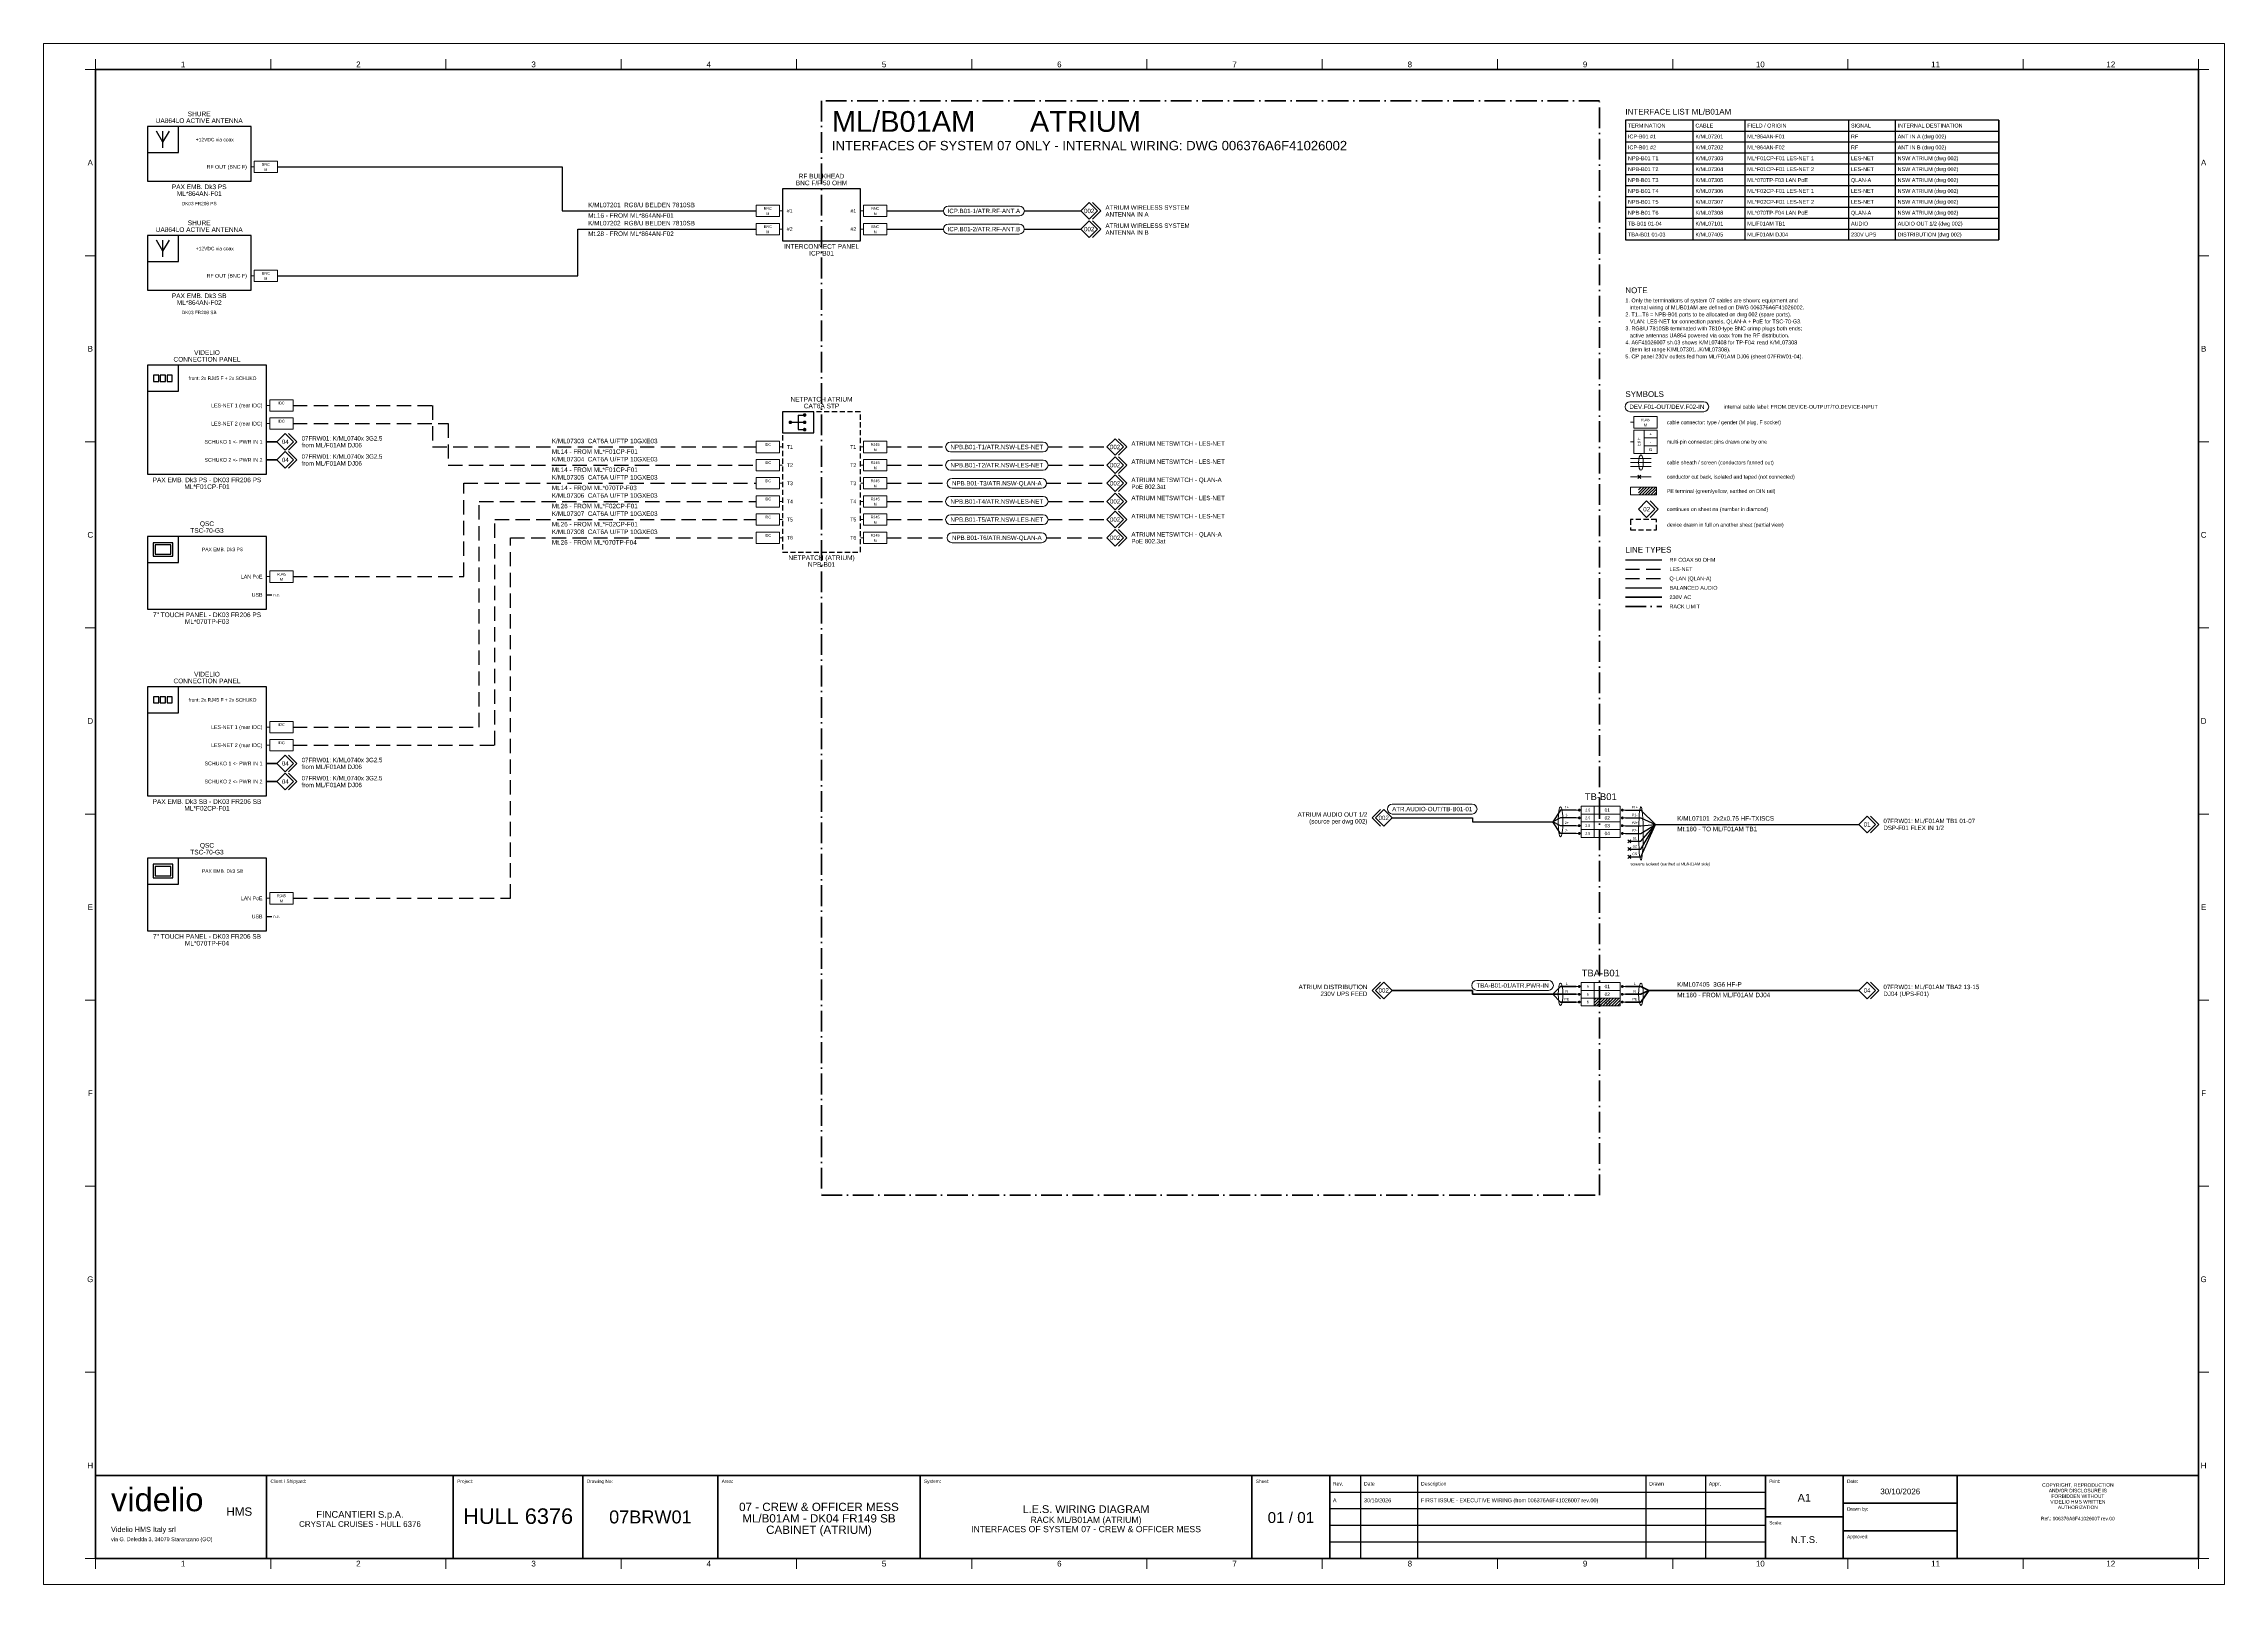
# Model space of a CAD drawing. Header units: millimetres. Extents: x 0 to 841, y 0 to 594.
import ezdxf
from ezdxf.enums import TextEntityAlignment as Align

# ---------------------------------------------------------------- set-up
doc = ezdxf.new("R2010")
doc.units = ezdxf.units.MM
for name, pattern in [('AV_DASHDOT', [12, 8, -2, 0, -2]), ('AV_DASHED', [8, 5.5, -2.5]), ('AV_HIDDEN', [3, 2, -1])]:
    doc.linetypes.add(name, pattern=pattern)
for name, color, linetype, lineweight in [('AV-CONN', 7, 'Continuous', 18), ('AV-LABEL', 7, 'Continuous', 18), ('AV-NOTE', 7, 'Continuous', 18), ('AV-TB', 7, 'Continuous', 18), ('AV-TEXT', 7, 'Continuous', 18), ('AV-TEXT-DEV', 7, 'Continuous', 18), ('W-AUDIO', 7, 'Continuous', 25)]:
    doc.layers.add(name, color=color, linetype=linetype, lineweight=lineweight)
for name, color, linetype, lineweight, true_color in [('AV-DEVICE', 7, 'Continuous', 25, 0x4682ff), ('AV-DEVICE-REF', 7, 'AV_HIDDEN', 25, 0x4682ff), ('AV-FRAME', 7, 'Continuous', 70, 0x7800ff), ('AV-RACK', 7, 'AV_DASHDOT', 50, 0xff00ff), ('AV-SYM', 7, 'Continuous', 25, 0x4682ff), ('AV-TITLE', 7, 'Continuous', 25, 0x7800ff), ('AV-XREF', 7, 'Continuous', 18, 0x00af00), ('AV-ZONE', 7, 'Continuous', 18, 0x7800ff), ('W-LESNET', 7, 'AV_DASHED', 25, 0x00a0eb), ('W-POWER', 7, 'Continuous', 35, 0xeb8c00), ('W-QLAN', 7, 'AV_DASHED', 25, 0x6ebe00), ('W-RF', 7, 'Continuous', 25, 0x0000ff)]:
    doc.layers.add(name, color=color, linetype=linetype, lineweight=lineweight, true_color=true_color)
doc.styles.add('AV', font='arial.ttf')

msp = doc.modelspace()

# ---------------------------------------------------------------- hatches: boundary and pattern name
at = {"layer": 'AV-TB', "true_color": 0x009600}
h = msp.add_hatch(dxfattribs=at)
h.set_pattern_fill('ANSI31', scale=0.25)
h.paths.add_polyline_path([(615, 420), (622, 420), (622, 423), (615, 423)])
h = msp.add_hatch(dxfattribs=at)
h.set_pattern_fill('ANSI31', scale=0.25)
h.paths.add_polyline_path([(598, 223), (608, 223), (608, 226), (598, 226)])

# ---------------------------------------------------------------- linework, layer by layer
at = {"layer": 'AV-CONN'}
for p, q in [((80, 546.5), (81.2, 546.5)), ((285, 529.5), (283.8, 529.5)), ((285, 522.5), (283.8, 522.5)), ((315, 529.5), (316.2, 529.5)), ((315, 522.5), (316.2, 522.5)), ((80, 504.5), (81.2, 504.5)), ((86, 454.5), (87.2, 454.5)), ((86, 447.5), (87.2, 447.5)), ((612, 448), (613.2, 448)), ((285, 438.5), (283.8, 438.5)), ((315, 438.5), (316.2, 438.5)), ((612, 440.5), (613.2, 440.5)), ((285, 431.5), (283.8, 431.5)), ((315, 431.5), (316.2, 431.5)), ((612, 434), (620, 434)), ((612, 432.5), (620, 432.5)), ((612, 431), (620, 431)), ((285, 424.5), (283.8, 424.5)), ((315, 424.5), (316.2, 424.5)), ((612, 427), (620, 427)), ((614.8, 426.4), (616, 427.6)), ((614.8, 427.6), (616, 426.4)), ((285, 417.5), (283.8, 417.5)), ((315, 417.5), (316.2, 417.5)), ((285, 410.5), (283.8, 410.5)), ((315, 410.5), (316.2, 410.5)), ((285, 403.5), (283.8, 403.5)), ((315, 403.5), (316.2, 403.5)), ((86, 388.5), (87.2, 388.5)), ((86, 330.5), (87.2, 330.5)), ((86, 323.5), (87.2, 323.5)), ((86, 264.5), (87.2, 264.5))]:
    msp.add_line(p, q, dxfattribs=at)
for points in [[(81.2, 544.3), (90.2, 544.3), (90.2, 548.7), (81.2, 548.7)], [(274.8, 527.3), (283.8, 527.3), (283.8, 531.7), (274.8, 531.7)], [(316.2, 527.3), (325.2, 527.3), (325.2, 531.7), (316.2, 531.7)], [(274.8, 520.3), (283.8, 520.3), (283.8, 524.7), (274.8, 524.7)], [(316.2, 520.3), (325.2, 520.3), (325.2, 524.7), (316.2, 524.7)], [(81.2, 502.3), (90.2, 502.3), (90.2, 506.7), (81.2, 506.7)], [(87.2, 452.3), (96.2, 452.3), (96.2, 456.7), (87.2, 456.7)], [(87.2, 445.3), (96.2, 445.3), (96.2, 449.7), (87.2, 449.7)], [(613.2, 445.8), (622.2, 445.8), (622.2, 450.2), (613.2, 450.2)], [(274.8, 436.3), (283.8, 436.3), (283.8, 440.7), (274.8, 440.7)], [(316.2, 436.3), (325.2, 436.3), (325.2, 440.7), (316.2, 440.7)], [(613.2, 436), (617.2, 436), (617.2, 445), (613.2, 445)], [(617.2, 442), (622.2, 442), (622.2, 445), (617.2, 445)], [(617.2, 439), (622.2, 439), (622.2, 442), (617.2, 442)], [(617.2, 436), (622.2, 436), (622.2, 439), (617.2, 439)], [(274.8, 429.3), (283.8, 429.3), (283.8, 433.7), (274.8, 433.7)], [(316.2, 429.3), (325.2, 429.3), (325.2, 433.7), (316.2, 433.7)], [(274.8, 422.3), (283.8, 422.3), (283.8, 426.7), (274.8, 426.7)], [(316.2, 422.3), (325.2, 422.3), (325.2, 426.7), (316.2, 426.7)], [(274.8, 415.3), (283.8, 415.3), (283.8, 419.7), (274.8, 419.7)], [(274.8, 408.3), (283.8, 408.3), (283.8, 412.7), (274.8, 412.7)], [(316.2, 415.3), (325.2, 415.3), (325.2, 419.7), (316.2, 419.7)], [(316.2, 408.3), (325.2, 408.3), (325.2, 412.7), (316.2, 412.7)], [(274.8, 401.3), (283.8, 401.3), (283.8, 405.7), (274.8, 405.7)], [(316.2, 401.3), (325.2, 401.3), (325.2, 405.7), (316.2, 405.7)], [(87.2, 386.3), (96.2, 386.3), (96.2, 390.7), (87.2, 390.7)], [(87.2, 328.3), (96.2, 328.3), (96.2, 332.7), (87.2, 332.7)], [(87.2, 321.3), (96.2, 321.3), (96.2, 325.7), (87.2, 325.7)], [(87.2, 262.3), (96.2, 262.3), (96.2, 266.7), (87.2, 266.7)]]:
    msp.add_lwpolyline(points, close=True, dxfattribs=at)
for centre, major_axis, ratio in [((616, 432.5), (0, 3), 0.3), ((585, 294), (0, 5.8), 0.155172), ((616, 289.5), (0, 10.3), 0.087379), ((585, 227.5), (0, 4.3), 0.209302), ((616, 227.5), (0, 4.3), 0.209302)]:
    msp.add_ellipse(centre, major_axis=major_axis, ratio=ratio, dxfattribs=at)
at = {"layer": 'AV-DEVICE'}
for p, q in [((86, 440.5), (88, 440.5)), ((86, 433.5), (88, 433.5)), ((86, 381.5), (88, 381.5)), ((86, 316.5), (88, 316.5)), ((86, 309.5), (88, 309.5)), ((86, 257.5), (88, 257.5))]:
    msp.add_line(p, q, dxfattribs=at)
for points in [[(40, 541), (80, 541), (80, 562), (40, 562)], [(40, 552), (52, 552), (52, 562), (40, 562)], [(285, 518), (315, 518), (315, 538), (285, 538)], [(40, 499), (80, 499), (80, 520), (40, 520)], [(40, 510), (52, 510), (52, 520), (40, 520)], [(40, 428), (86, 428), (86, 470), (40, 470)], [(40, 460), (52, 460), (52, 470), (40, 470)], [(285, 444), (297, 444), (297, 452), (285, 452)], [(40, 376), (86, 376), (86, 404), (40, 404)], [(40, 394), (52, 394), (52, 404), (40, 404)], [(40, 304), (86, 304), (86, 346), (40, 346)], [(40, 336), (52, 336), (52, 346), (40, 346)], [(40, 252), (86, 252), (86, 280), (40, 280)], [(40, 270), (52, 270), (52, 280), (40, 280)]]:
    msp.add_lwpolyline(points, close=True, dxfattribs=at)
at = {"layer": 'AV-DEVICE-REF'}
for points in [[(285, 398), (315, 398), (315, 452), (285, 452)], [(612, 406.5), (622, 406.5), (622, 410.5), (612, 410.5)]]:
    msp.add_lwpolyline(points, close=True, dxfattribs=at)
at = {"layer": 'AV-FRAME'}
for points in [[(20, 10), (831, 10), (831, 584), (20, 584)], [(20, 10), (831, 10), (831, 42), (20, 42)]]:
    msp.add_lwpolyline(points, close=True, dxfattribs=at)
at = {"layer": 'AV-LABEL'}
for points in [[(348.89, 527.6), (376.31, 527.6, 1), (376.31, 531.4), (348.89, 531.4, 1)], [(348.95, 520.6), (376.25, 520.6, 1), (376.25, 524.4), (348.95, 524.4, 1)], [(611.77, 452.1), (640.23, 452.1, 1), (640.23, 455.9), (611.77, 455.9, 1)], [(349.76, 436.6), (385.44, 436.6, 1), (385.44, 440.4), (349.76, 440.4, 1)], [(349.76, 429.6), (385.44, 429.6, 1), (385.44, 433.4), (349.76, 433.4, 1)], [(350.33, 422.6), (384.87, 422.6, 1), (384.87, 426.4), (350.33, 426.4, 1)], [(349.76, 415.6), (385.44, 415.6, 1), (385.44, 419.4), (349.76, 419.4, 1)], [(349.76, 408.6), (385.44, 408.6, 1), (385.44, 412.4), (349.76, 412.4, 1)], [(350.33, 401.6), (384.87, 401.6, 1), (384.87, 405.4), (350.33, 405.4, 1)], [(520.11, 297), (550.89, 297, 1), (550.89, 300.8), (520.11, 300.8, 1)], [(552.67, 229), (580.33, 229, 1), (580.33, 232.8), (552.67, 232.8, 1)]]:
    msp.add_lwpolyline(points, format="xyb", close=True, dxfattribs=at)
at = {"layer": 'AV-RACK'}
msp.add_line((610, 377), (624, 377), dxfattribs=at)
msp.add_lwpolyline([(300, 150), (600, 150), (600, 572), (300, 572)], close=True, dxfattribs=at)
at = {"layer": 'AV-SYM'}
for p, q in [((46, 556), (43.5, 560.2)), ((46, 553.8), (46, 560.2)), ((46, 556), (48.5, 560.2)), ((46, 514), (43.5, 518.2)), ((46, 511.8), (46, 518.2)), ((46, 514), (48.5, 518.2)), ((288, 448), (291, 448)), ((291, 450.8), (291, 445.2)), ((291, 450.8), (293.5, 450.8)), ((291, 448), (293.5, 448)), ((291, 445.2), (293.5, 445.2))]:
    msp.add_line(p, q, dxfattribs=at)
for points in [[(42.4, 463.8), (44.4, 463.8), (44.4, 466.2), (42.4, 466.2)], [(45, 463.8), (47, 463.8), (47, 466.2), (45, 466.2)], [(47.6, 463.8), (49.6, 463.8), (49.6, 466.2), (47.6, 466.2)], [(42.2, 396.4), (49.8, 396.4), (49.8, 401.6), (42.2, 401.6)], [(43, 397.2), (49, 397.2), (49, 400.8), (43, 400.8)], [(42.4, 339.8), (44.4, 339.8), (44.4, 342.2), (42.4, 342.2)], [(45, 339.8), (47, 339.8), (47, 342.2), (45, 342.2)], [(47.6, 339.8), (49.6, 339.8), (49.6, 342.2), (47.6, 342.2)], [(42.2, 272.4), (49.8, 272.4), (49.8, 277.6), (42.2, 277.6)], [(43, 273.2), (49, 273.2), (49, 276.8), (43, 276.8)]]:
    msp.add_lwpolyline(points, close=True, dxfattribs=at)
at = {"layer": 'AV-SYM', "const_width": 0.7}
for points in [[(287.65, 448, 1), (288.35, 448, 1)], [(293.15, 450.8, 1), (293.85, 450.8, 1)], [(293.15, 448, 1), (293.85, 448, 1)], [(293.15, 445.2, 1), (293.85, 445.2, 1)]]:
    msp.add_lwpolyline(points, format="xyb", close=True, dxfattribs=at)
at = {"layer": 'AV-TB'}
for p, q in [((592.2, 298.5), (591, 298.5)), ((592.2, 295.5), (591, 295.5)), ((598, 297), (598, 300)), ((598, 294), (598, 297)), ((608.8, 298.5), (610, 298.5)), ((608.8, 295.5), (610, 295.5)), ((592.2, 292.5), (591, 292.5)), ((592.2, 289.5), (591, 289.5)), ((598, 291), (598, 294)), ((598, 288), (598, 291)), ((608.8, 292.5), (610, 292.5)), ((608.8, 289.5), (610, 289.5)), ((592.2, 230.5), (591, 230.5)), ((592.2, 227.5), (591, 227.5)), ((598, 229), (598, 232)), ((598, 226), (598, 229)), ((608.8, 230.5), (610, 230.5)), ((608.8, 227.5), (610, 227.5)), ((592.2, 224.5), (591, 224.5)), ((598, 223), (598, 226)), ((608.8, 224.5), (610, 224.5))]:
    msp.add_line(p, q, dxfattribs=at)
for points in [[(612, 420), (622, 420), (622, 423), (612, 423)], [(593, 297), (608, 297), (608, 300), (593, 300)], [(593, 294), (608, 294), (608, 297), (593, 297)], [(593, 291), (608, 291), (608, 294), (593, 294)], [(593, 288), (608, 288), (608, 291), (593, 291)], [(593, 229), (608, 229), (608, 232), (593, 232)], [(593, 226), (608, 226), (608, 229), (593, 229)], [(593, 223), (608, 223), (608, 226), (593, 226)]]:
    msp.add_lwpolyline(points, close=True, dxfattribs=at)
at = {"layer": 'AV-TB', "const_width": 0.55}
for points in [[(591.93, 298.5, 1), (592.48, 298.5, 1)], [(591.93, 295.5, 1), (592.48, 295.5, 1)], [(608.52, 298.5, 1), (609.07, 298.5, 1)], [(608.52, 295.5, 1), (609.07, 295.5, 1)], [(591.93, 292.5, 1), (592.48, 292.5, 1)], [(591.93, 289.5, 1), (592.48, 289.5, 1)], [(608.52, 292.5, 1), (609.07, 292.5, 1)], [(608.52, 289.5, 1), (609.07, 289.5, 1)], [(591.93, 230.5, 1), (592.48, 230.5, 1)], [(591.93, 227.5, 1), (592.48, 227.5, 1)], [(608.52, 230.5, 1), (609.07, 230.5, 1)], [(608.52, 227.5, 1), (609.07, 227.5, 1)], [(591.93, 224.5, 1), (592.48, 224.5, 1)], [(608.52, 224.5, 1), (609.07, 224.5, 1)]]:
    msp.add_lwpolyline(points, format="xyb", close=True, dxfattribs=at)
at = {"layer": 'AV-TITLE'}
for p, q in [((636, 564.5), (636, 518.3)), ((656, 564.5), (656, 518.3)), ((696, 564.5), (696, 518.3)), ((714, 564.5), (714, 518.3)), ((754, 564.5), (754, 518.3)), ((610, 560.3), (754, 560.3)), ((610, 556.1), (754, 556.1)), ((610, 551.9), (754, 551.9)), ((610, 547.7), (754, 547.7)), ((610, 543.5), (754, 543.5)), ((610, 539.3), (754, 539.3)), ((610, 535.1), (754, 535.1)), ((610, 530.9), (754, 530.9)), ((610, 526.7), (754, 526.7)), ((610, 522.5), (754, 522.5)), ((496, 35.6), (664, 35.6)), ((508, 10), (508, 42)), ((530, 10), (530, 42)), ((618, 10), (618, 42)), ((641, 10), (641, 42)), ((496, 29.2), (664, 29.2)), ((496, 22.8), (664, 22.8)), ((496, 16.4), (664, 16.4))]:
    msp.add_line(p, q, dxfattribs=at)
for points in [[(610, 518.3), (754, 518.3), (754, 564.5), (610, 564.5)], [(20, 10), (86, 10), (86, 42), (20, 42)], [(86, 10), (158, 10), (158, 42), (86, 42)], [(158, 10), (208, 10), (208, 42), (158, 42)], [(208, 10), (260, 10), (260, 42), (208, 42)], [(260, 10), (338, 10), (338, 42), (260, 42)], [(338, 10), (466, 10), (466, 42), (338, 42)], [(466, 10), (496, 10), (496, 42), (466, 42)], [(496, 10), (664, 10), (664, 42), (496, 42)], [(664, 26), (694, 26), (694, 42), (664, 42)], [(694, 31.33), (738, 31.33), (738, 42), (694, 42)], [(738, 10), (831, 10), (831, 42), (738, 42)], [(664, 10), (694, 10), (694, 26), (664, 26)], [(694, 20.67), (738, 20.67), (738, 31.33), (694, 31.33)], [(694, 10), (738, 10), (738, 20.67), (694, 20.67)]]:
    msp.add_lwpolyline(points, close=True, dxfattribs=at)
at = {"layer": 'AV-XREF'}
for points in [[(400, 529.5), (403.2, 532.7), (406.4, 529.5), (403.2, 526.3)], [(400, 522.5), (403.2, 525.7), (406.4, 522.5), (403.2, 519.3)], [(90, 440.5), (93.2, 443.7), (96.4, 440.5), (93.2, 437.3)], [(410, 438.5), (413.2, 441.7), (416.4, 438.5), (413.2, 435.3)], [(90, 433.5), (93.2, 436.7), (96.4, 433.5), (93.2, 430.3)], [(410, 431.5), (413.2, 434.7), (416.4, 431.5), (413.2, 428.3)], [(410, 424.5), (413.2, 427.7), (416.4, 424.5), (413.2, 421.3)], [(410, 417.5), (413.2, 420.7), (416.4, 417.5), (413.2, 414.3)], [(410, 410.5), (413.2, 413.7), (416.4, 410.5), (413.2, 407.3)], [(615, 414.5), (618.2, 417.7), (621.4, 414.5), (618.2, 411.3)], [(410, 403.5), (413.2, 406.7), (416.4, 403.5), (413.2, 400.3)], [(90, 316.5), (93.2, 319.7), (96.4, 316.5), (93.2, 313.3)], [(90, 309.5), (93.2, 312.7), (96.4, 309.5), (93.2, 306.3)], [(513.6, 295.5), (516.8, 298.7), (520, 295.5), (516.8, 292.3)], [(700, 293), (703.2, 296.2), (706.4, 293), (703.2, 289.8)], [(513.6, 229), (516.8, 232.2), (520, 229), (516.8, 225.8)], [(700, 229), (703.2, 232.2), (706.4, 229), (703.2, 225.8)]]:
    msp.add_lwpolyline(points, close=True, dxfattribs=at)
for points in [[(404.5, 532.7), (407.7, 529.5), (404.5, 526.3)], [(404.5, 525.7), (407.7, 522.5), (404.5, 519.3)], [(94.5, 443.7), (97.7, 440.5), (94.5, 437.3)], [(414.5, 441.7), (417.7, 438.5), (414.5, 435.3)], [(94.5, 436.7), (97.7, 433.5), (94.5, 430.3)], [(414.5, 434.7), (417.7, 431.5), (414.5, 428.3)], [(414.5, 427.7), (417.7, 424.5), (414.5, 421.3)], [(414.5, 420.7), (417.7, 417.5), (414.5, 414.3)], [(414.5, 413.7), (417.7, 410.5), (414.5, 407.3)], [(619.5, 417.7), (622.7, 414.5), (619.5, 411.3)], [(414.5, 406.7), (417.7, 403.5), (414.5, 400.3)], [(94.5, 319.7), (97.7, 316.5), (94.5, 313.3)], [(94.5, 312.7), (97.7, 309.5), (94.5, 306.3)], [(515.5, 298.7), (512.3, 295.5), (515.5, 292.3)], [(704.5, 296.2), (707.7, 293), (704.5, 289.8)], [(515.5, 232.2), (512.3, 229), (515.5, 225.8)], [(704.5, 232.2), (707.7, 229), (704.5, 225.8)]]:
    msp.add_lwpolyline(points, dxfattribs=at)
at = {"layer": 'AV-ZONE'}
for p, q in [((20, 584), (16, 584)), ((20, 584), (20, 588)), ((87.58, 584), (87.58, 588)), ((155.17, 584), (155.17, 588)), ((222.75, 584), (222.75, 588)), ((290.33, 584), (290.33, 588)), ((357.92, 584), (357.92, 588)), ((425.5, 584), (425.5, 588)), ((493.08, 584), (493.08, 588)), ((560.67, 584), (560.67, 588)), ((628.25, 584), (628.25, 588)), ((695.83, 584), (695.83, 588)), ((763.42, 584), (763.42, 588)), ((831, 584), (831, 588)), ((831, 584), (835, 584)), ((20, 512.25), (16, 512.25)), ((831, 512.25), (835, 512.25)), ((20, 440.5), (16, 440.5)), ((831, 440.5), (835, 440.5)), ((20, 368.75), (16, 368.75)), ((831, 368.75), (835, 368.75)), ((20, 297), (16, 297)), ((831, 297), (835, 297)), ((20, 225.25), (16, 225.25)), ((831, 225.25), (835, 225.25)), ((20, 153.5), (16, 153.5)), ((831, 153.5), (835, 153.5)), ((20, 81.75), (16, 81.75)), ((831, 81.75), (835, 81.75)), ((20, 10), (16, 10)), ((20, 10), (20, 6)), ((87.58, 10), (87.58, 6)), ((155.17, 10), (155.17, 6)), ((222.75, 10), (222.75, 6)), ((290.33, 10), (290.33, 6)), ((357.92, 10), (357.92, 6)), ((425.5, 10), (425.5, 6)), ((493.08, 10), (493.08, 6)), ((560.67, 10), (560.67, 6)), ((628.25, 10), (628.25, 6)), ((695.83, 10), (695.83, 6)), ((763.42, 10), (763.42, 6)), ((831, 10), (831, 6)), ((831, 10), (835, 10))]:
    msp.add_line(p, q, dxfattribs=at)
at = {"layer": 'AV-ZONE', "lineweight": 13}
msp.add_lwpolyline([(0, 0), (841, 0), (841, 594), (0, 594)], close=True, dxfattribs=at)
at = {"layer": 'W-AUDIO'}
for p, q in [((610, 384.2), (624, 384.2)), ((520, 295.5), (551, 295.5)), ((551, 295.5), (551, 294)), ((585, 298.5), (582, 294)), ((585, 295.5), (582, 294)), ((591, 298.5), (585, 298.5)), ((591, 295.5), (585, 295.5)), ((610, 298.5), (616, 298.5)), ((610, 295.5), (616, 295.5)), ((616, 298.5), (621.62, 293)), ((616, 295.5), (621.62, 293)), ((551, 294), (582, 294)), ((585, 292.5), (582, 294)), ((585, 289.5), (582, 294)), ((591, 292.5), (585, 292.5)), ((591, 289.5), (585, 289.5)), ((610, 292.5), (616, 292.5)), ((610, 289.5), (616, 289.5)), ((610.9, 285.9), (612.1, 287.1)), ((610.9, 287.1), (612.1, 285.9)), ((611.5, 286.5), (616, 286.5)), ((616, 292.5), (621.62, 293)), ((616, 289.5), (621.62, 293)), ((616, 286.5), (621.62, 293)), ((616, 283.5), (621.62, 293)), ((616, 280.5), (621.62, 293)), ((621.62, 293), (700, 293)), ((610.9, 282.9), (612.1, 284.1)), ((610.9, 284.1), (612.1, 282.9)), ((610.9, 279.9), (612.1, 281.1)), ((610.9, 281.1), (612.1, 279.9)), ((611.5, 283.5), (616, 283.5)), ((611.5, 280.5), (616, 280.5))]:
    msp.add_line(p, q, dxfattribs=at)
at = {"layer": 'W-LESNET'}
for p, q in [((96.2, 454.5), (150, 454.5)), ((150, 454.5), (150, 438.5)), ((96.2, 447.5), (156, 447.5)), ((156, 447.5), (156, 431.5)), ((150, 438.5), (274.8, 438.5)), ((325.2, 438.5), (347.86, 438.5)), ((387.34, 438.5), (410, 438.5)), ((156, 431.5), (274.8, 431.5)), ((325.2, 431.5), (347.86, 431.5)), ((387.34, 431.5), (410, 431.5)), ((168, 330.5), (168, 417.5)), ((168, 417.5), (274.8, 417.5)), ((325.2, 417.5), (347.86, 417.5)), ((387.34, 417.5), (410, 417.5)), ((174, 323.5), (174, 410.5)), ((174, 410.5), (274.8, 410.5)), ((325.2, 410.5), (347.86, 410.5)), ((387.34, 410.5), (410, 410.5)), ((610, 391.4), (624, 391.4)), ((96.2, 330.5), (168, 330.5)), ((96.2, 323.5), (174, 323.5))]:
    msp.add_line(p, q, dxfattribs=at)
at = {"layer": 'W-POWER'}
for p, q in [((86, 440.5), (90, 440.5)), ((86, 433.5), (90, 433.5)), ((610, 380.6), (624, 380.6)), ((86, 316.5), (90, 316.5)), ((86, 309.5), (90, 309.5)), ((551, 229), (520, 229)), ((551, 227.5), (551, 229)), ((582, 227.5), (551, 227.5)), ((585, 230.5), (582, 227.5)), ((585, 227.5), (582, 227.5)), ((585, 224.5), (582, 227.5)), ((591, 230.5), (585, 230.5)), ((591, 227.5), (585, 227.5)), ((610, 230.5), (616, 230.5)), ((610, 227.5), (616, 227.5)), ((616, 230.5), (619, 229)), ((616, 227.5), (619, 229)), ((616, 224.5), (619, 229)), ((619, 229), (700, 229)), ((591, 224.5), (585, 224.5)), ((610, 224.5), (616, 224.5))]:
    msp.add_line(p, q, dxfattribs=at)
at = {"layer": 'W-QLAN'}
for p, q in [((162, 388.5), (162, 424.5)), ((162, 424.5), (274.8, 424.5)), ((325.2, 424.5), (348.43, 424.5)), ((386.77, 424.5), (410, 424.5)), ((180, 264.5), (180, 403.5)), ((180, 403.5), (274.8, 403.5)), ((325.2, 403.5), (348.43, 403.5)), ((386.77, 403.5), (410, 403.5)), ((96.2, 388.5), (162, 388.5)), ((610, 387.8), (624, 387.8)), ((96.2, 264.5), (180, 264.5))]:
    msp.add_line(p, q, dxfattribs=at)
at = {"layer": 'W-RF'}
for p, q in [((90.2, 546.5), (200, 546.5)), ((200, 546.5), (200, 529.5)), ((200, 529.5), (274.8, 529.5)), ((206, 504.5), (206, 522.5)), ((206, 522.5), (274.8, 522.5)), ((325.2, 529.5), (346.99, 529.5)), ((325.2, 522.5), (347.05, 522.5)), ((378.15, 522.5), (400, 522.5)), ((378.21, 529.5), (400, 529.5)), ((90.2, 504.5), (206, 504.5)), ((610, 395), (624, 395))]:
    msp.add_line(p, q, dxfattribs=at)

# ---------------------------------------------------------------- texts
at = {"layer": 'AV-CONN', "style": 'AV'}
for s, height, p in [('BNC', 1.05, (85.7, 547.45)), ('M', 1.05, (85.7, 545.45)), ('BNC', 1.05, (279.3, 530.45)), ('BNC', 1.05, (320.7, 530.45)), ('BNC', 1.05, (279.3, 523.45)), ('M', 1.05, (279.3, 528.45)), ('M', 1.05, (279.3, 521.45)), ('BNC', 1.05, (320.7, 523.45)), ('M', 1.05, (320.7, 528.45)), ('M', 1.05, (320.7, 521.45)), ('BNC', 1.05, (85.7, 505.45)), ('M', 1.05, (85.7, 503.45)), ('IDC', 1.05, (91.7, 455.45)), ('IDC', 1.05, (91.7, 448.45)), ('RJ45', 1.05, (617.7, 448.95)), ('M', 1.05, (617.7, 446.95)), ('IDC', 1.05, (279.3, 439.45)), ('RJ45', 1.05, (320.7, 439.45)), ('M', 1.05, (320.7, 437.45)), ('G', 1.15, (619.7, 437.5)), ('+', 1.15, (619.7, 443.5)), ('-', 1.15, (619.7, 440.5)), ('IDC', 1.05, (279.3, 432.45)), ('RJ45', 1.05, (320.7, 432.45)), ('M', 1.05, (320.7, 430.45)), ('IDC', 1.05, (279.3, 425.45)), ('RJ45', 1.05, (320.7, 425.45)), ('M', 1.05, (320.7, 423.45)), ('IDC', 1.05, (279.3, 418.45)), ('RJ45', 1.05, (320.7, 418.45)), ('M', 1.05, (320.7, 416.45)), ('IDC', 1.05, (279.3, 411.45)), ('IDC', 1.05, (279.3, 404.45)), ('RJ45', 1.05, (320.7, 411.45)), ('RJ45', 1.05, (320.7, 404.45)), ('M', 1.05, (320.7, 409.45)), ('M', 1.05, (320.7, 402.45)), ('RJ45', 1.05, (91.7, 389.45)), ('M', 1.05, (91.7, 387.45)), ('IDC', 1.05, (91.7, 331.45)), ('IDC', 1.05, (91.7, 324.45)), ('RJ45', 1.05, (91.7, 265.45)), ('M', 1.05, (91.7, 263.45))]:
    msp.add_text(s, height=height, dxfattribs=at).set_placement(p, align=Align.MIDDLE_CENTER)
msp.add_text('EB F', height=1.05, rotation=90, dxfattribs=at).set_placement((615.2, 440.5), align=Align.MIDDLE_CENTER)
at = {"layer": 'AV-LABEL', "style": 'AV'}
for s, p in [('ICP.B01-1/ATR.RF-ANT.A', (362.6, 529.5)), ('ICP.B01-2/ATR.RF-ANT.B', (362.6, 522.5)), ('DEV.F01-OUT/DEV.F02-IN', (626, 454)), ('NPB.B01-T1/ATR.NSW-LES-NET', (367.6, 438.5)), ('NPB.B01-T2/ATR.NSW-LES-NET', (367.6, 431.5)), ('NPB.B01-T3/ATR.NSW-QLAN-A', (367.6, 424.5)), ('NPB.B01-T4/ATR.NSW-LES-NET', (367.6, 417.5)), ('NPB.B01-T5/ATR.NSW-LES-NET', (367.6, 410.5)), ('NPB.B01-T6/ATR.NSW-QLAN-A', (367.6, 403.5)), ('ATR.AUDIO-OUT/TB-B01-01', (535.5, 298.9)), ('TBA-B01-01/ATR.PWR-IN', (566.5, 230.9))]:
    msp.add_text(s, height=1.7, dxfattribs=at).set_placement(p, align=Align.MIDDLE_CENTER)
at = {"layer": 'AV-NOTE', "style": 'AV'}
for s, p in [('DK03 FR208 PS', (60, 533)), ('DK03 FR208 SB', (60, 491))]:
    msp.add_text(s, height=1.3, dxfattribs=at).set_placement(p, align=Align.TOP_CENTER)
for s, height, p in [('2. T1...T6 = NPB-B01 ports to be allocated on dwg 002 (spare ports).', 1.5, (610, 489.6)), ('1. Only the terminations of system 07 cables are shown; equipment and', 1.5, (610, 495)), ('   internal wiring of ML/B01AM are defined on DWG 006376A6F41026002.', 1.5, (610, 492.3)), ('4. A6F41026007 sh.03 shows K/ML07408 for TP-F04: read K/ML07308', 1.5, (610, 478.8)), ('3. RG8/U 7810SB terminated with 7810-type BNC crimp plugs both ends;', 1.5, (610, 484.2)), ('   VLAN: LES-NET for connection panels, QLAN-A + PoE for TSC-70-G3.', 1.5, (610, 486.9)), ('   active antennas UA864 powered via coax from the RF distribution.', 1.5, (610, 481.5)), ('5. CP panel 230V outlets fed from ML/F01AM DJ06 (sheet 07FRW01-04).', 1.5, (610, 473.4)), ('   (item list range K/ML07301...K/ML07308).', 1.5, (610, 476.1)), ('n.c.', 1.1, (88.6, 381.5)), ('n.c.', 1.1, (88.6, 257.5))]:
    msp.add_text(s, height=height, dxfattribs=at).set_placement(p, align=Align.MIDDLE_LEFT)
for s, p in [('1+', (587.4, 298.85)), ('1-', (587.4, 295.85)), ('P1+', (613.6, 298.85)), ('P1-', (613.6, 295.85)), ('2+', (587.4, 292.85)), ('2-', (587.4, 289.85)), ('P2+', (613.6, 292.85)), ('P2-', (613.6, 289.85)), ('S1', (613.6, 286.85)), ('CS', (613.6, 280.85)), ('S2', (613.6, 283.85)), ('N', (587.4, 227.85)), ('L', (587.4, 230.85)), ('N', (613.6, 227.85)), ('L', (613.6, 230.85)), ('PE', (587.4, 224.85)), ('PE', (613.6, 224.85))]:
    msp.add_text(s, height=0.95, dxfattribs=at).set_placement(p, align=Align.BOTTOM_CENTER)
msp.add_text('screens isolated (earthed at ML/F01AM side)', height=1.1, dxfattribs=at).set_placement((612, 278.3), align=Align.TOP_LEFT)
at = {"layer": 'AV-TB', "style": 'AV'}
for s, height, p in [('2.5', 1, (595.5, 298.5)), ('2.5', 1, (595.5, 295.5)), ('2.5', 1, (595.5, 292.5)), ('2.5', 1, (595.5, 289.5)), ('6', 1, (595.5, 230.5)), ('6', 1, (595.5, 227.5)), ('6', 1, (595.5, 224.5)), ('03', 1.3, (603, 224.5))]:
    msp.add_text(s, height=height, dxfattribs=at).set_placement(p, align=Align.MIDDLE_CENTER)
at = {"layer": 'AV-TB', "true_color": 0x000000, "style": 'AV'}
for s, p in [('01', (603, 298.5)), ('02', (603, 295.5)), ('03', (603, 292.5)), ('04', (603, 289.5)), ('01', (603, 230.5)), ('02', (603, 227.5))]:
    msp.add_text(s, height=1.3, dxfattribs=at).set_placement(p, align=Align.MIDDLE_CENTER)
at = {"layer": 'AV-TEXT', "style": 'AV'}
for s, height, p in [('INTERFACE LIST ML/B01AM', 2.2, (610, 566)), ('K/ML07201  RG8/U BELDEN 7810SB', 1.75, (210, 530.4)), ('K/ML07202  RG8/U BELDEN 7810SB', 1.75, (210, 523.4)), ('K/ML07303  CAT6A U/FTP 10GXE03', 1.75, (196, 439.4)), ('K/ML07304  CAT6A U/FTP 10GXE03', 1.75, (196, 432.4)), ('K/ML07305  CAT6A U/FTP 10GXE03', 1.75, (196, 425.4)), ('K/ML07306  CAT6A U/FTP 10GXE03', 1.75, (196, 418.4)), ('K/ML07307  CAT6A U/FTP 10GXE03', 1.75, (196, 411.4)), ('K/ML07308  CAT6A U/FTP 10GXE03', 1.75, (196, 404.4)), ('K/ML07101  2x2x0.75 HF-TXISCS', 1.75, (630, 293.9)), ('K/ML07405  3G6 HF-P', 1.75, (630, 229.9)), ('videlio', 9, (26, 25.5)), ('Videlio HMS Italy srl', 2, (26, 19.6)), ('via G. Deledda 3, 34079 Staranzano (GO)', 1.5, (26, 16.2))]:
    msp.add_text(s, height=height, dxfattribs=at).set_placement(p, align=Align.BOTTOM_LEFT)
for s, height, p in [('+12VDC via coax', 1.35, (66, 557)), ('002', 1.7, (403.2, 529.5)), ('002', 1.7, (403.2, 522.5)), ('+12VDC via coax', 1.35, (66, 515)), ('front: 2x RJ45 F + 2x SCHUKO', 1.35, (69, 465)), ('04', 1.7, (93.2, 440.5)), ('002', 1.7, (413.2, 438.5)), ('04', 1.7, (93.2, 433.5)), ('002', 1.7, (413.2, 431.5)), ('002', 1.7, (413.2, 424.5)), ('002', 1.7, (413.2, 417.5)), ('02', 1.7, (618.2, 414.5)), ('002', 1.7, (413.2, 410.5)), ('002', 1.7, (413.2, 403.5)), ('PAX EMB. Dk3 PS', 1.35, (69, 399)), ('front: 2x RJ45 F + 2x SCHUKO', 1.35, (69, 341)), ('04', 1.7, (93.2, 316.5)), ('04', 1.7, (93.2, 309.5)), ('002', 1.7, (516.8, 295.5)), ('01', 1.7, (703.2, 293)), ('PAX EMB. Dk3 SB', 1.35, (69, 275)), ('002', 1.7, (516.8, 229)), ('04', 1.7, (703.2, 229)), ('COPYRIGHT, REPRODUCTION', 1.35, (784.5, 38.33)), ('AND/OR DISCLOSURE IS', 1.35, (784.5, 36.17)), ('FORBIDDEN WITHOUT', 1.35, (784.5, 34.01)), ('Ref.: 006376A6F41026007 rev.00', 1.35, (784.5, 25.37)), ('VIDELIO HMS WRITTEN', 1.35, (784.5, 31.85)), ('AUTHORIZATION', 1.35, (784.5, 29.69))]:
    msp.add_text(s, height=height, dxfattribs=at).set_placement(p, align=Align.MIDDLE_CENTER)
at = {"layer": 'AV-TEXT', "true_color": 0x7800ff, "style": 'AV'}
for s, height, p in [('TERMINATION', 1.5, (611, 562.4)), ('CABLE', 1.5, (637, 562.4)), ('FIELD / ORIGIN', 1.5, (657, 562.4)), ('SIGNAL', 1.5, (697, 562.4)), ('INTERNAL DESTINATION', 1.5, (715, 562.4)), ('Rev.', 1.4, (497.2, 38.8)), ('Date', 1.4, (509.2, 38.8)), ('Description', 1.4, (531.2, 38.8)), ('Drawn', 1.4, (619.2, 38.8)), ('Appr.', 1.4, (642.2, 38.8))]:
    msp.add_text(s, height=height, dxfattribs=at).set_placement(p, align=Align.MIDDLE_LEFT)
at = {"layer": 'AV-TEXT', "style": 'AV'}
for s, height, p in [('ICP-B01 #1', 1.5, (611, 558.2)), ('K/ML07201', 1.5, (637, 558.2)), ('ML*864AN-F01', 1.5, (657, 558.2)), ('RF', 1.5, (697, 558.2)), ('ANT IN A (dwg 002)', 1.5, (715, 558.2)), ('NPB-B01 T1', 1.5, (611, 549.8)), ('ICP-B01 #2', 1.5, (611, 554)), ('K/ML07202', 1.5, (637, 554)), ('K/ML07303', 1.5, (637, 549.8)), ('ML*864AN-F02', 1.5, (657, 554)), ('ML*F01CP-F01 LES-NET 1', 1.5, (657, 549.8)), ('RF', 1.5, (697, 554)), ('LES-NET', 1.5, (697, 549.8)), ('ANT IN B (dwg 002)', 1.5, (715, 554)), ('NSW ATRIUM (dwg 002)', 1.5, (715, 549.8)), ('NPB-B01 T2', 1.5, (611, 545.6)), ('NPB-B01 T3', 1.5, (611, 541.4)), ('K/ML07304', 1.5, (637, 545.6)), ('K/ML07305', 1.5, (637, 541.4)), ('ML*F01CP-F01 LES-NET 2', 1.5, (657, 545.6)), ('ML*070TP-F03 LAN PoE', 1.5, (657, 541.4)), ('QLAN-A', 1.5, (697, 541.4)), ('LES-NET', 1.5, (697, 545.6)), ('NSW ATRIUM (dwg 002)', 1.5, (715, 545.6)), ('NSW ATRIUM (dwg 002)', 1.5, (715, 541.4)), ('#1', 1.45, (286.6, 529.5)), ('ATRIUM WIRELESS SYSTEM', 1.7, (409.5, 530.82)), ('NPB-B01 T4', 1.5, (611, 537.2)), ('NPB-B01 T5', 1.5, (611, 533)), ('K/ML07306', 1.5, (637, 537.2)), ('K/ML07307', 1.5, (637, 533)), ('ML*F02CP-F01 LES-NET 1', 1.5, (657, 537.2)), ('ML*F02CP-F01 LES-NET 2', 1.5, (657, 533)), ('LES-NET', 1.5, (697, 537.2)), ('LES-NET', 1.5, (697, 533)), ('NSW ATRIUM (dwg 002)', 1.5, (715, 537.2)), ('NSW ATRIUM (dwg 002)', 1.5, (715, 533)), ('#2', 1.45, (286.6, 522.5)), ('ANTENNA IN A', 1.7, (409.5, 528.18)), ('ATRIUM WIRELESS SYSTEM', 1.7, (409.5, 523.82)), ('ANTENNA IN B', 1.7, (409.5, 521.18)), ('TB-B01 01-04', 1.5, (611, 524.6)), ('NPB-B01 T6', 1.5, (611, 528.8)), ('K/ML07308', 1.5, (637, 528.8)), ('K/ML07101', 1.5, (637, 524.6)), ('ML*070TP-F04 LAN PoE', 1.5, (657, 528.8)), ('ML/F01AM TB1', 1.5, (657, 524.6)), ('AUDIO', 1.5, (697, 524.6)), ('QLAN-A', 1.5, (697, 528.8)), ('AUDIO OUT 1/2 (dwg 002)', 1.5, (715, 524.6)), ('NSW ATRIUM (dwg 002)', 1.5, (715, 528.8)), ('TBA-B01 01-03', 1.5, (611, 520.4)), ('K/ML07405', 1.5, (637, 520.4)), ('ML/F01AM DJ04', 1.5, (657, 520.4)), ('230V UPS', 1.5, (697, 520.4)), ('DISTRIBUTION (dwg 002)', 1.5, (715, 520.4)), ('internal cable label: FROM.DEVICE-OUTPUT/TO.DEVICE-INPUT', 1.45, (648, 454)), ('cable connector: type / gender (M plug, F socket)', 1.45, (626, 448)), ('from ML/F01AM DJ06', 1.7, (99.5, 439.18)), ('07FRW01: K/ML0740x 3G2.5', 1.7, (99.5, 441.82)), ('T1', 1.45, (286.6, 438.5)), ('ATRIUM NETSWITCH - LES-NET', 1.7, (419.5, 439.82)), ('multi-pin connector: pins drawn one by one', 1.45, (626, 440.5)), ('from ML/F01AM DJ06', 1.7, (99.5, 432.18)), ('07FRW01: K/ML0740x 3G2.5', 1.7, (99.5, 434.82)), ('T2', 1.45, (286.6, 431.5)), ('ATRIUM NETSWITCH - LES-NET', 1.7, (419.5, 432.82)), ('cable sheath / screen (conductors fanned out)', 1.45, (626, 432.5)), ('T3', 1.45, (286.6, 424.5)), ('ATRIUM NETSWITCH - QLAN-A', 1.7, (419.5, 425.82)), ('PoE 802.3at', 1.7, (419.5, 423.18)), ('conductor cut back, isolated and taped (not connected)', 1.45, (626, 427)), ('PE terminal (green/yellow, earthed on DIN rail)', 1.45, (626, 421.5)), ('T4', 1.45, (286.6, 417.5)), ('ATRIUM NETSWITCH - LES-NET', 1.7, (419.5, 418.82)), ('ATRIUM NETSWITCH - LES-NET', 1.7, (419.5, 411.82)), ('continues on sheet nn (number in diamond)', 1.45, (626, 414.5)), ('T5', 1.45, (286.6, 410.5)), ('T6', 1.45, (286.6, 403.5)), ('ATRIUM NETSWITCH - QLAN-A', 1.7, (419.5, 404.82)), ('device drawn in full on another sheet (partial view)', 1.45, (626, 408.5)), ('PoE 802.3at', 1.7, (419.5, 402.18)), ('RF COAX 50 OHM', 1.5, (627, 395)), ('Q-LAN (QLAN-A)', 1.5, (627, 387.8)), ('LES-NET', 1.5, (627, 391.4)), ('230V AC', 1.5, (627, 380.6)), ('BALANCED AUDIO', 1.5, (627, 384.2)), ('RACK LIMIT', 1.5, (627, 377)), ('from ML/F01AM DJ06', 1.7, (99.5, 315.18)), ('07FRW01: K/ML0740x 3G2.5', 1.7, (99.5, 317.82)), ('07FRW01: K/ML0740x 3G2.5', 1.7, (99.5, 310.82)), ('from ML/F01AM DJ06', 1.7, (99.5, 308.18)), ('07FRW01: ML/F01AM TB1 01-07', 1.7, (709.5, 294.32)), ('DSP-F01 FLEX IN 1/2', 1.7, (709.5, 291.68)), ('07FRW01: ML/F01AM TBA2 13-15', 1.7, (709.5, 230.32)), ('DJ04 (UPS-F01)', 1.7, (709.5, 227.68)), ('A', 1.5, (497.2, 32.4)), ('30/10/2026', 1.5, (509.2, 32.4)), ('FIRST ISSUE - EXECUTIVE WIRING (from 006376A6F41026007 rev.00)', 1.5, (531.2, 32.4))]:
    msp.add_text(s, height=height, dxfattribs=at).set_placement(p, align=Align.MIDDLE_LEFT)
for s, height, p in [('RF OUT (BNC F)', 1.45, (78.4, 546.5)), ('#1', 1.45, (313.4, 529.5)), ('#2', 1.45, (313.4, 522.5)), ('RF OUT (BNC F)', 1.45, (78.4, 504.5)), ('LES-NET 1 (rear IDC)', 1.45, (84.4, 454.5)), ('LES-NET 2 (rear IDC)', 1.45, (84.4, 447.5)), ('SCHUKO 1 <- PWR IN 1', 1.45, (84.4, 440.5)), ('T1', 1.45, (313.4, 438.5)), ('SCHUKO 2 <- PWR IN 2', 1.45, (84.4, 433.5)), ('T2', 1.45, (313.4, 431.5)), ('T3', 1.45, (313.4, 424.5)), ('T4', 1.45, (313.4, 417.5)), ('T5', 1.45, (313.4, 410.5)), ('T6', 1.45, (313.4, 403.5)), ('LAN PoE', 1.45, (84.4, 388.5)), ('USB', 1.45, (84.4, 381.5)), ('LES-NET 1 (rear IDC)', 1.45, (84.4, 330.5)), ('LES-NET 2 (rear IDC)', 1.45, (84.4, 323.5)), ('SCHUKO 1 <- PWR IN 1', 1.45, (84.4, 316.5)), ('SCHUKO 2 <- PWR IN 2', 1.45, (84.4, 309.5)), ('ATRIUM AUDIO OUT 1/2', 1.7, (510.5, 296.82)), ('(source per dwg 002)', 1.7, (510.5, 294.18)), ('LAN PoE', 1.45, (84.4, 264.5)), ('USB', 1.45, (84.4, 257.5)), ('ATRIUM DISTRIBUTION', 1.7, (510.5, 230.32)), ('230V UPS FEED', 1.7, (510.5, 227.68))]:
    msp.add_text(s, height=height, dxfattribs=at).set_placement(p, align=Align.MIDDLE_RIGHT)
for s, height, p in [('Mt.16 - FROM ML*864AN-F01', 1.75, (210, 528.6)), ('Mt.28 - FROM ML*864AN-F02', 1.75, (210, 521.6)), ('NOTE', 2.2, (610, 500)), ('SYMBOLS', 2.2, (610, 460)), ('Mt.14 - FROM ML*F01CP-F01', 1.75, (196, 437.6)), ('Mt.14 - FROM ML*F01CP-F01', 1.75, (196, 430.6)), ('Mt.14 - FROM ML*070TP-F03', 1.75, (196, 423.6)), ('Mt.26 - FROM ML*F02CP-F01', 1.75, (196, 416.6)), ('Mt.26 - FROM ML*F02CP-F01', 1.75, (196, 409.6)), ('Mt.26 - FROM ML*070TP-F04', 1.75, (196, 402.6)), ('LINE TYPES', 2.2, (610, 400)), ('Mt.160 - TO ML/F01AM TB1', 1.75, (630, 292.1)), ('Mt.160 - FROM ML/F01AM DJ04', 1.75, (630, 228.1))]:
    msp.add_text(s, height=height, dxfattribs=at).set_placement(p, align=Align.TOP_LEFT)
at = {"layer": 'AV-TEXT', "true_color": 0x7800ff, "style": 'AV'}
for s, p in [('Client / Shipyard:', (87.5, 40.4)), ('Project:', (159.5, 40.4)), ('Drawing No:', (209.5, 40.4)), ('Area:', (261.5, 40.4)), ('System:', (339.5, 40.4)), ('Sheet:', (467.5, 40.4)), ('Print:', (665.5, 40.4)), ('Date:', (695.5, 40.4)), ('Drawn by:', (695.5, 29.73)), ('Scale:', (665.5, 24.4)), ('Approved:', (695.5, 19.07))]:
    msp.add_text(s, height=1.3, dxfattribs=at).set_placement(p, align=Align.TOP_LEFT)
at = {"layer": 'AV-TEXT', "style": 'AV'}
for s, height, p in [('A1', 3, (679, 31)), ('30/10/2026', 2.2, (716, 34.07)), ('FINCANTIERI S.p.A.', 2.6, (122, 24.9)), ('HULL 6376', 6, (183, 21.5)), ('07BRW01', 5, (234, 22)), ('07 - CREW & OFFICER MESS', 3.2, (299, 27.3)), ('ML/B01AM - DK04 FR149 SB', 3.2, (299, 22.9)), ('L.E.S. WIRING DIAGRAM', 3, (402, 26.6)), ('RACK ML/B01AM (ATRIUM)', 2.4, (402, 23)), ('01 / 01', 4.2, (481, 22.4)), ('CRYSTAL CRUISES - HULL 6376', 2.2, (122, 21.5)), ('CABINET (ATRIUM)', 3.2, (299, 18.5)), ('INTERFACES OF SYSTEM 07 - CREW & OFFICER MESS', 2.4, (402, 19.4)), ('N.T.S.', 2.6, (679, 15.2))]:
    msp.add_text(s, height=height, dxfattribs=at).set_placement(p, align=Align.BOTTOM_CENTER)
at = {"layer": 'AV-TEXT', "true_color": 0xe60000, "style": 'AV'}
msp.add_text('HMS', height=3.2, dxfattribs=at).set_placement((70.5, 25.5), align=Align.BOTTOM_LEFT)
at = {"layer": 'AV-TEXT-DEV', "style": 'AV'}
for s, p in [('UA864LO ACTIVE ANTENNA', (60, 564.3)), ('SHURE', (60, 566.91)), ('PAX EMB. Dk3 PS', (60, 538.8)), ('BNC F/F 50 OHM', (300, 540.3)), ('RF BULKHEAD', (300, 542.91)), ('ML*864AN-F01', (60, 536.19)), ('UA864LO ACTIVE ANTENNA', (60, 522.3)), ('SHURE', (60, 524.91)), ('INTERCONNECT PANEL', (300, 515.8)), ('ICP-B01', (300, 513.19)), ('PAX EMB. Dk3 SB', (60, 496.8)), ('ML*864AN-F02', (60, 494.19)), ('CONNECTION PANEL', (63, 472.3)), ('VIDELIO', (63, 474.91)), ('NETPATCH ATRIUM', (300, 456.91)), ('CAT6A STP', (300, 454.3)), ('PAX EMB. Dk3 PS - DK03 FR206 PS', (63, 425.8)), ('ML*F01CP-F01', (63, 423.19)), ('TSC-70-G3', (63, 406.3)), ('QSC', (63, 408.91)), ('NETPATCH (ATRIUM)', (300, 395.8)), ('NPB-B01', (300, 393.19)), ('7" TOUCH PANEL - DK03 FR206 PS', (63, 373.8)), ('ML*070TP-F03', (63, 371.19)), ('CONNECTION PANEL', (63, 348.3)), ('VIDELIO', (63, 350.91)), ('PAX EMB. Dk3 SB - DK03 FR206 SB', (63, 301.8)), ('ML*F02CP-F01', (63, 299.19)), ('TSC-70-G3', (63, 282.3)), ('QSC', (63, 284.91)), ('7" TOUCH PANEL - DK03 FR206 SB', (63, 249.8)), ('ML*070TP-F04', (63, 247.19))]:
    msp.add_text(s, height=1.8, dxfattribs=at).set_placement(p, align=Align.MIDDLE_CENTER)
for s, height, p in [('ML/B01AM', 8, (304, 568)), ('ATRIUM', 8, (380.35, 568)), ('INTERFACES OF SYSTEM 07 ONLY - INTERNAL WIRING: DWG 006376A6F41026002', 3.6, (304, 556.5))]:
    msp.add_text(s, height=height, dxfattribs=at).set_placement(p, align=Align.TOP_LEFT)
for s, p in [('TB-B01', (600.5, 301.6)), ('TBA-B01', (600.5, 233.6))]:
    msp.add_text(s, height=2.6, dxfattribs=at).set_placement(p, align=Align.BOTTOM_CENTER)
at = {"layer": 'AV-ZONE', "true_color": 0x7800ff, "style": 'AV'}
for s, p in [('1', (53.79, 586)), ('2', (121.38, 586)), ('3', (188.96, 586)), ('4', (256.54, 586)), ('5', (324.12, 586)), ('6', (391.71, 586)), ('7', (459.29, 586)), ('8', (526.88, 586)), ('9', (594.46, 586)), ('10', (662.04, 586)), ('11', (729.62, 586)), ('12', (797.21, 586)), ('A', (18, 548.12)), ('A', (833, 548.12)), ('B', (18, 476.38)), ('B', (833, 476.38)), ('C', (18, 404.62)), ('C', (833, 404.62)), ('D', (18, 332.88)), ('D', (833, 332.88)), ('E', (18, 261.12)), ('E', (833, 261.12)), ('F', (18, 189.38)), ('F', (833, 189.38)), ('G', (18, 117.62)), ('G', (833, 117.62)), ('H', (18, 45.88)), ('H', (833, 45.88)), ('1', (53.79, 8)), ('2', (121.38, 8)), ('3', (188.96, 8)), ('4', (256.54, 8)), ('5', (324.12, 8)), ('6', (391.71, 8)), ('7', (459.29, 8)), ('8', (526.88, 8)), ('9', (594.46, 8)), ('10', (662.04, 8)), ('11', (729.62, 8)), ('12', (797.21, 8))]:
    msp.add_text(s, height=2.2, dxfattribs=at).set_placement(p, align=Align.MIDDLE_CENTER)

doc.saveas('drawing.dxf')
